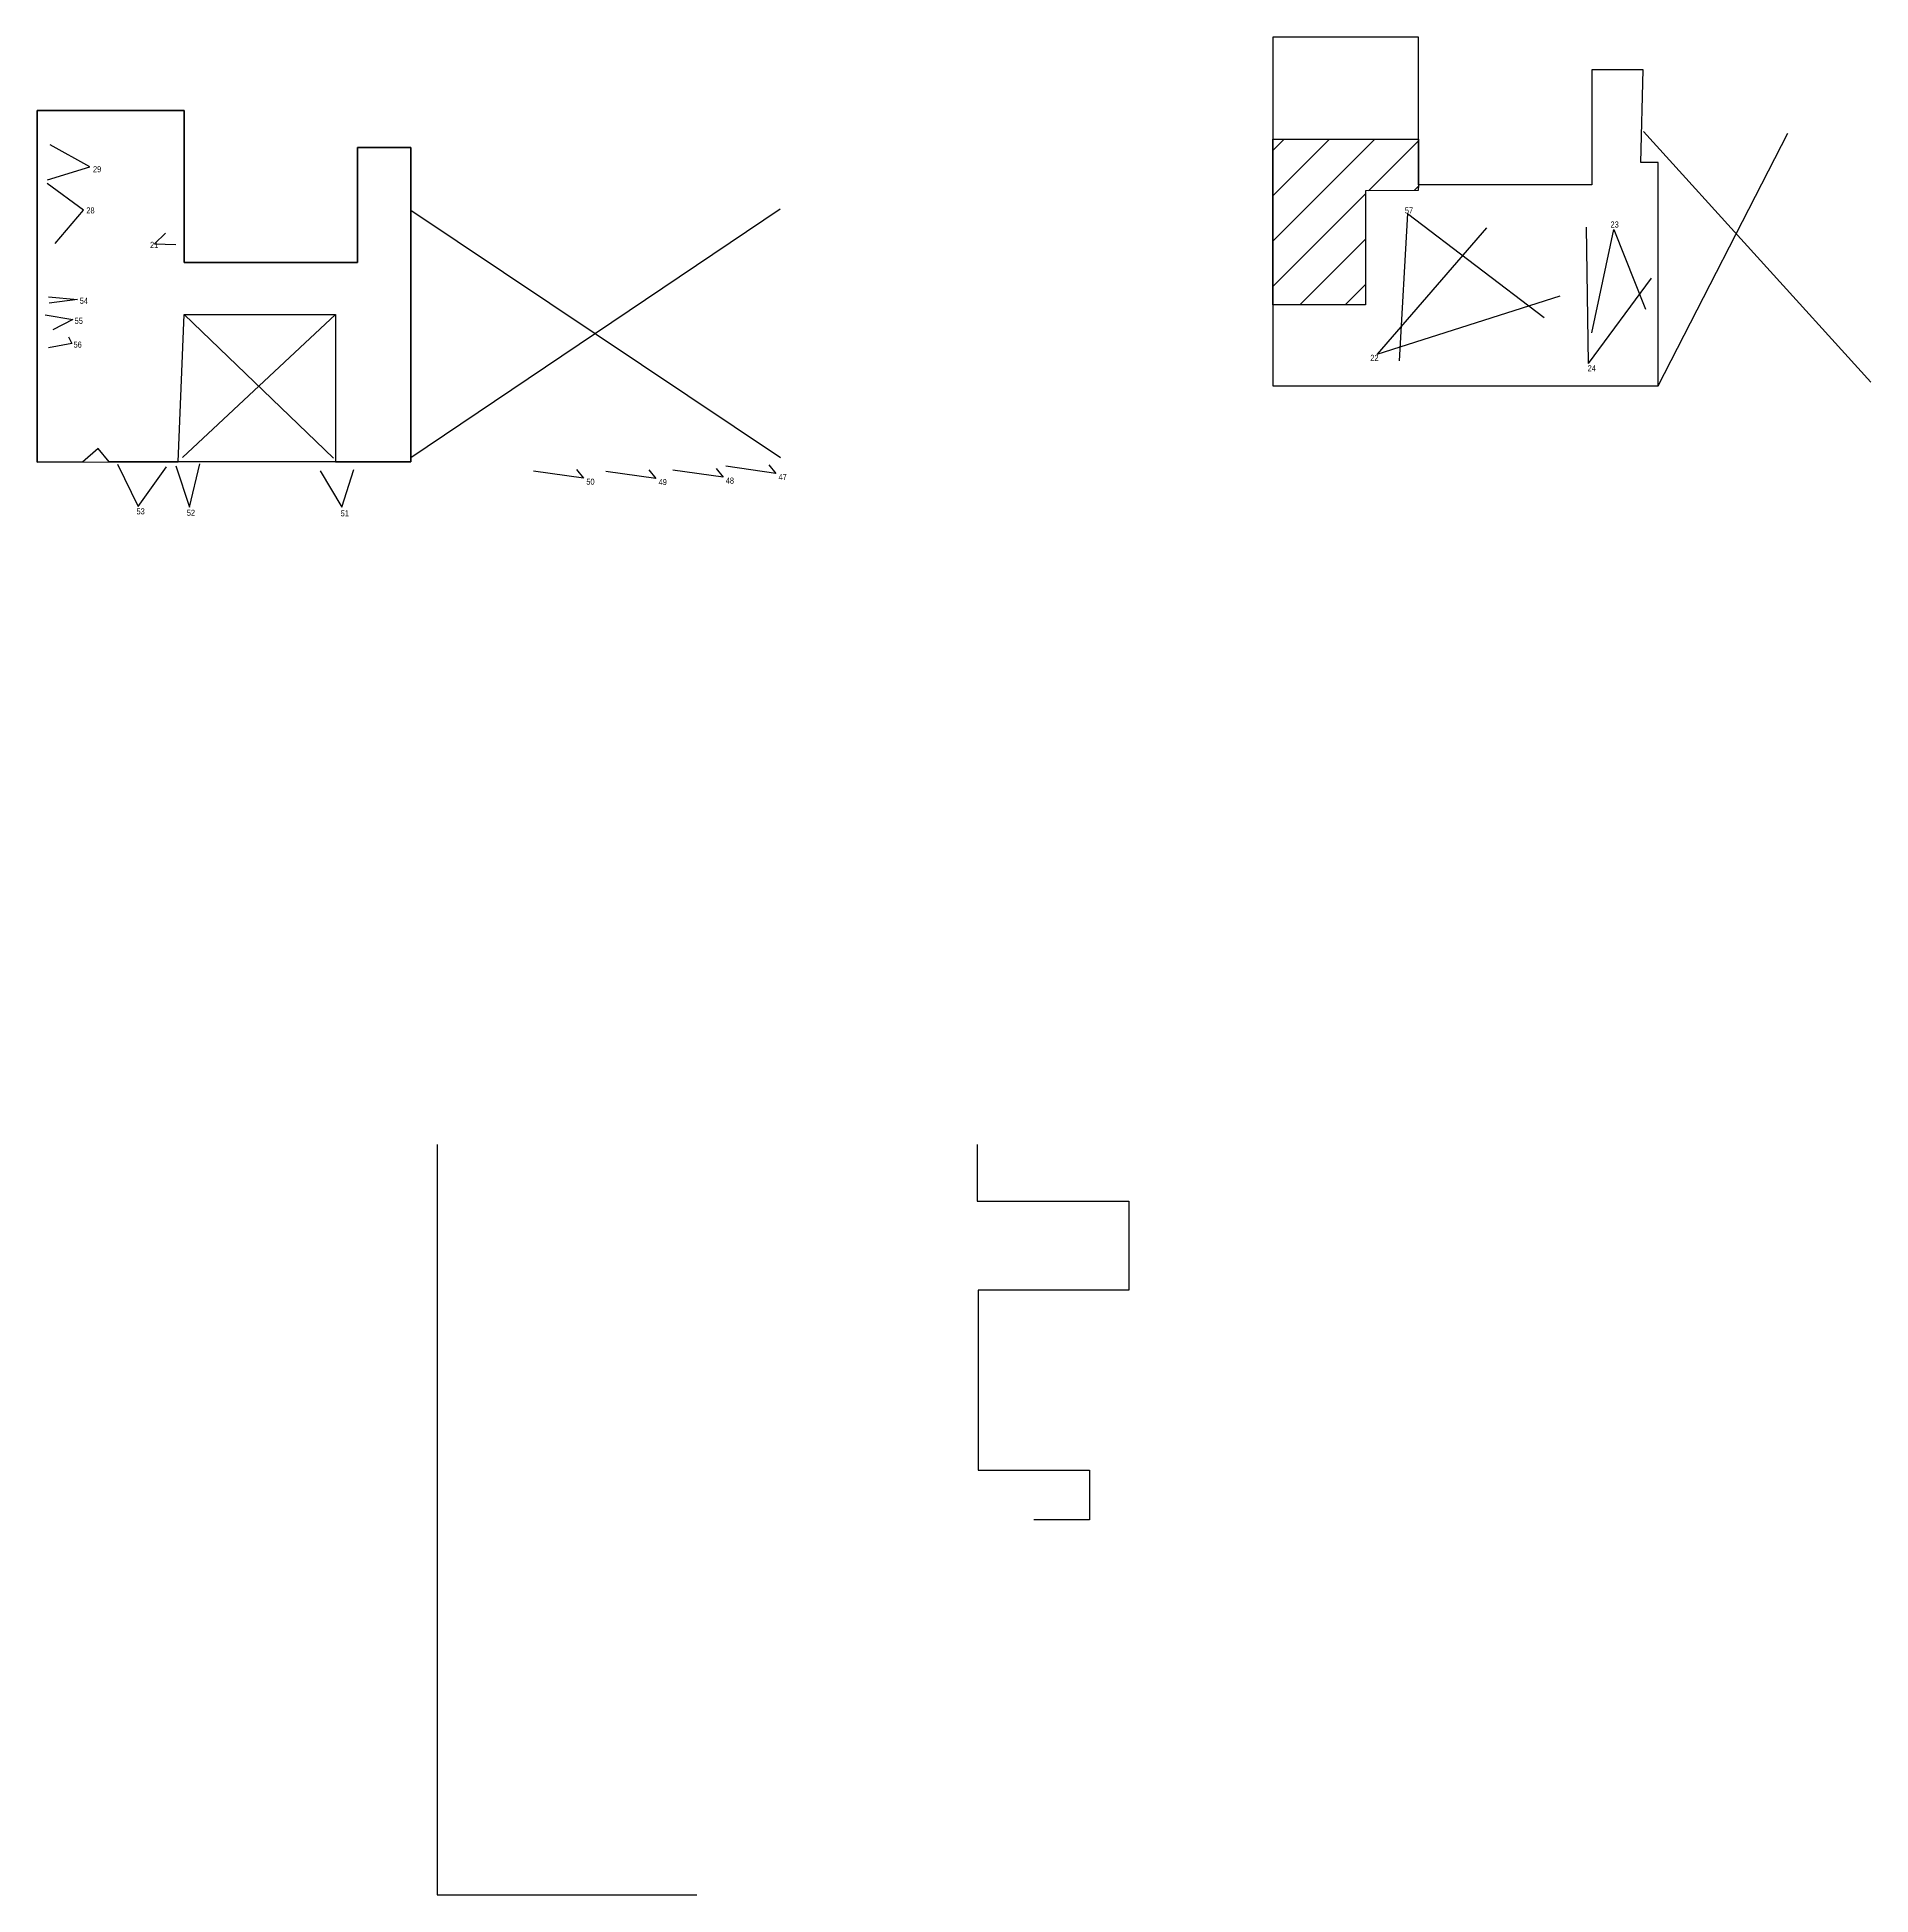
# Model space of a CAD drawing. Header units: millimetres. Extents: x -323 to 246, y -1352 to -859.
# Drawn here: x -142.2 to 39.2, y -1351.8 to -1168 of the extents above; entities that cross this region are included whole.
import ezdxf

# ---------------------------------------------------------------- set-up
doc = ezdxf.new("R2010")
doc.units = ezdxf.units.MM
doc.layers.add('CONI FOTO', color=1, linetype='CONTINUOUS')
doc.layers.add('Rosso', color=10, linetype='CONTINUOUS')
doc.styles.add('ARIAL', font='arial.ttf', dxfattribs={"width": 0.8})

msp = doc.modelspace()

# ---------------------------------------------------------------- texts
at = {"layer": 'CONI FOTO', "char_height": 0.6, "attachment_point": 1, "style": 'ARIAL'}
for s, insert in [('29', (-136.705, -1180.769)), ('28', (-137.364, -1184.841)), ('57', (-6.903, -1184.848)), ('23', (13.444, -1186.242)), ('21', (-131.06, -1188.256)), ('54', (-138.018, -1193.794)), ('55', (-138.52, -1195.774)), ('56', (-138.631, -1198.122)), ('22', (-10.321, -1199.435)), ('24', (11.178, -1200.464)), ('47', (-68.867, -1211.213)), ('50', (-87.891, -1211.693)), ('49', (-80.739, -1211.721)), ('48', (-74.096, -1211.58)), ('53', (-132.4, -1214.623)), ('52', (-127.425, -1214.763)), ('51', (-112.197, -1214.818))]:
    msp.add_mtext_dynamic_manual_height_columns(s, width=0.59802, gutter_width=1, heights=[0], dxfattribs=dict(at, insert=insert))

# ---------------------------------------------------------------- hatches: boundary and pattern name
at = {"layer": 'Rosso'}
h = msp.add_hatch(dxfattribs=at)
h.set_pattern_fill('ANSI31', color=256)
h.set_pattern_definition([(45, (109.9412, 100.176), (-2.245064, 2.245064), [])])
h.paths.add_polyline_path([(-19.974, -1178.089), (-5.559, -1178.089), (-5.559, -1182.63), (-5.58, -1183.186), (-10.814, -1183.211), (-10.803, -1194.502), (-19.974, -1194.502)])

# ---------------------------------------------------------------- linework, layer by layer
at = {"layer": 'CONI FOTO'}
for p, q in [((-137.014, -1180.831), (-140.938, -1178.655)), ((-141.191, -1182.121), (-137.014, -1180.831)), ((-137.647, -1185.131), (-141.241, -1182.5)), ((-140.457, -1188.419), (-137.647, -1185.131)), ((-6.633, -1185.463), (-7.461, -1200.045)), ((-6.633, -1185.463), (6.895, -1195.749)), ((1.172, -1186.881), (-9.644, -1199.358)), ((11.262, -1200.284), (11.061, -1186.808)), ((11.609, -1197.262), (13.77, -1187.027)), ((13.77, -1187.027), (16.89, -1194.903)), ((-129.518, -1187.395), (-130.613, -1188.444)), ((-130.613, -1188.444), (-128.513, -1188.535)), ((11.262, -1200.284), (17.502, -1191.836)), ((-141.094, -1193.684), (-138.252, -1193.968)), ((-138.252, -1193.968), (-141.037, -1194.308)), ((-9.644, -1199.358), (8.449, -1193.596)), ((-141.436, -1195.463), (-138.697, -1195.952)), ((-138.697, -1195.952), (-140.679, -1196.954)), ((-138.809, -1198.3), (-141.124, -1198.756)), ((-139.131, -1197.643), (-138.809, -1198.3)), ((-134.291, -1210.259), (-132.233, -1214.455)), ((-132.233, -1214.455), (-129.425, -1210.509)), ((-128.495, -1210.407), (-127.154, -1214.512)), ((-127.154, -1214.512), (-126.148, -1210.211)), ((-114.228, -1210.91), (-112.088, -1214.52)), ((-112.088, -1214.52), (-110.895, -1210.769)), ((-88.164, -1211.649), (-93.125, -1210.946)), ((-88.85, -1210.791), (-88.164, -1211.649)), ((-81.012, -1211.678), (-85.974, -1210.974)), ((-81.699, -1210.82), (-81.012, -1211.678)), ((-74.369, -1211.536), (-79.331, -1210.833)), ((-75.056, -1210.678), (-74.369, -1211.536)), ((-69.14, -1211.169), (-74.102, -1210.466)), ((-69.826, -1210.311), (-69.14, -1211.169))]:
    msp.add_line(p, q, dxfattribs=at)
at = {"layer": 'Rosso'}
for p, q in [((-68.719, -1185.024), (-105.26, -1209.642)), ((-105.26, -1185.136), (-68.686, -1209.58)), ((-112.695, -1195.443), (-127.845, -1209.578)), ((-127.684, -1195.433), (-112.906, -1209.667)), ((-112.906, -1209.667), (-113.796, -1208.81))]:
    msp.add_line(p, q, dxfattribs=at)
for points in [[(16.679, -1171.24), (11.584, -1171.24), (11.584, -1182.63), (-5.559, -1182.63), (-5.559, -1168.005), (-19.974, -1168.005), (-19.974, -1202.518), (18.155, -1202.518), (18.155, -1180.392), (16.458, -1180.392)], [(-105.26, -1210.008), (-106.008, -1210.008), (-105.26, -1210.008), (-107.898, -1210.02), (-107.898, -1210.02), (-128.262, -1210.02), (-135.105, -1210.02), (-136.189, -1208.689), (-137.749, -1210.057), (-142.23, -1210.057), (-142.23, -1175.274), (-127.673, -1175.274), (-127.673, -1190.29), (-110.544, -1190.29), (-110.544, -1178.92), (-105.26, -1178.92)], [(-127.673, -1175.274), (-142.23, -1175.274), (-142.23, -1210.057), (-128.262, -1210.02), (-127.684, -1195.433), (-112.695, -1195.443), (-112.695, -1210.02), (-105.26, -1210.008), (-105.26, -1185.136), (-105.26, -1178.92), (-110.544, -1178.92), (-110.544, -1190.29), (-127.673, -1190.29), (-127.673, -1175.274)], [(-19.974, -1178.089), (-5.559, -1178.089), (-5.559, -1182.63), (-5.58, -1183.186), (-10.814, -1183.211), (-10.803, -1194.502), (-19.974, -1194.502)]]:
    msp.add_lwpolyline(points, close=True, dxfattribs=at)
for points in [[(16.711, -1177.352), (39.202, -1202.144)], [(18.155, -1202.518), (30.985, -1177.51)], [(-102.661, -1277.557), (-102.661, -1351.807), (-76.961, -1351.807)], [(-49.233, -1277.557), (-49.233, -1283.157), (-34.203, -1283.157), (-34.203, -1291.987), (-49.123, -1291.987), (-49.123, -1309.787), (-38.103, -1309.787), (-38.103, -1314.707), (-43.603, -1314.707)]]:
    msp.add_lwpolyline(points, dxfattribs=at)

msp.set_redraw_order([(e.dxf.handle, doc.entitydb.next_handle()) for e in msp.query("TEXT MTEXT ATTDEF DIMENSION ARC_DIMENSION")])  # texts and dimensions are drawn at this point

doc.saveas('drawing.dxf')
